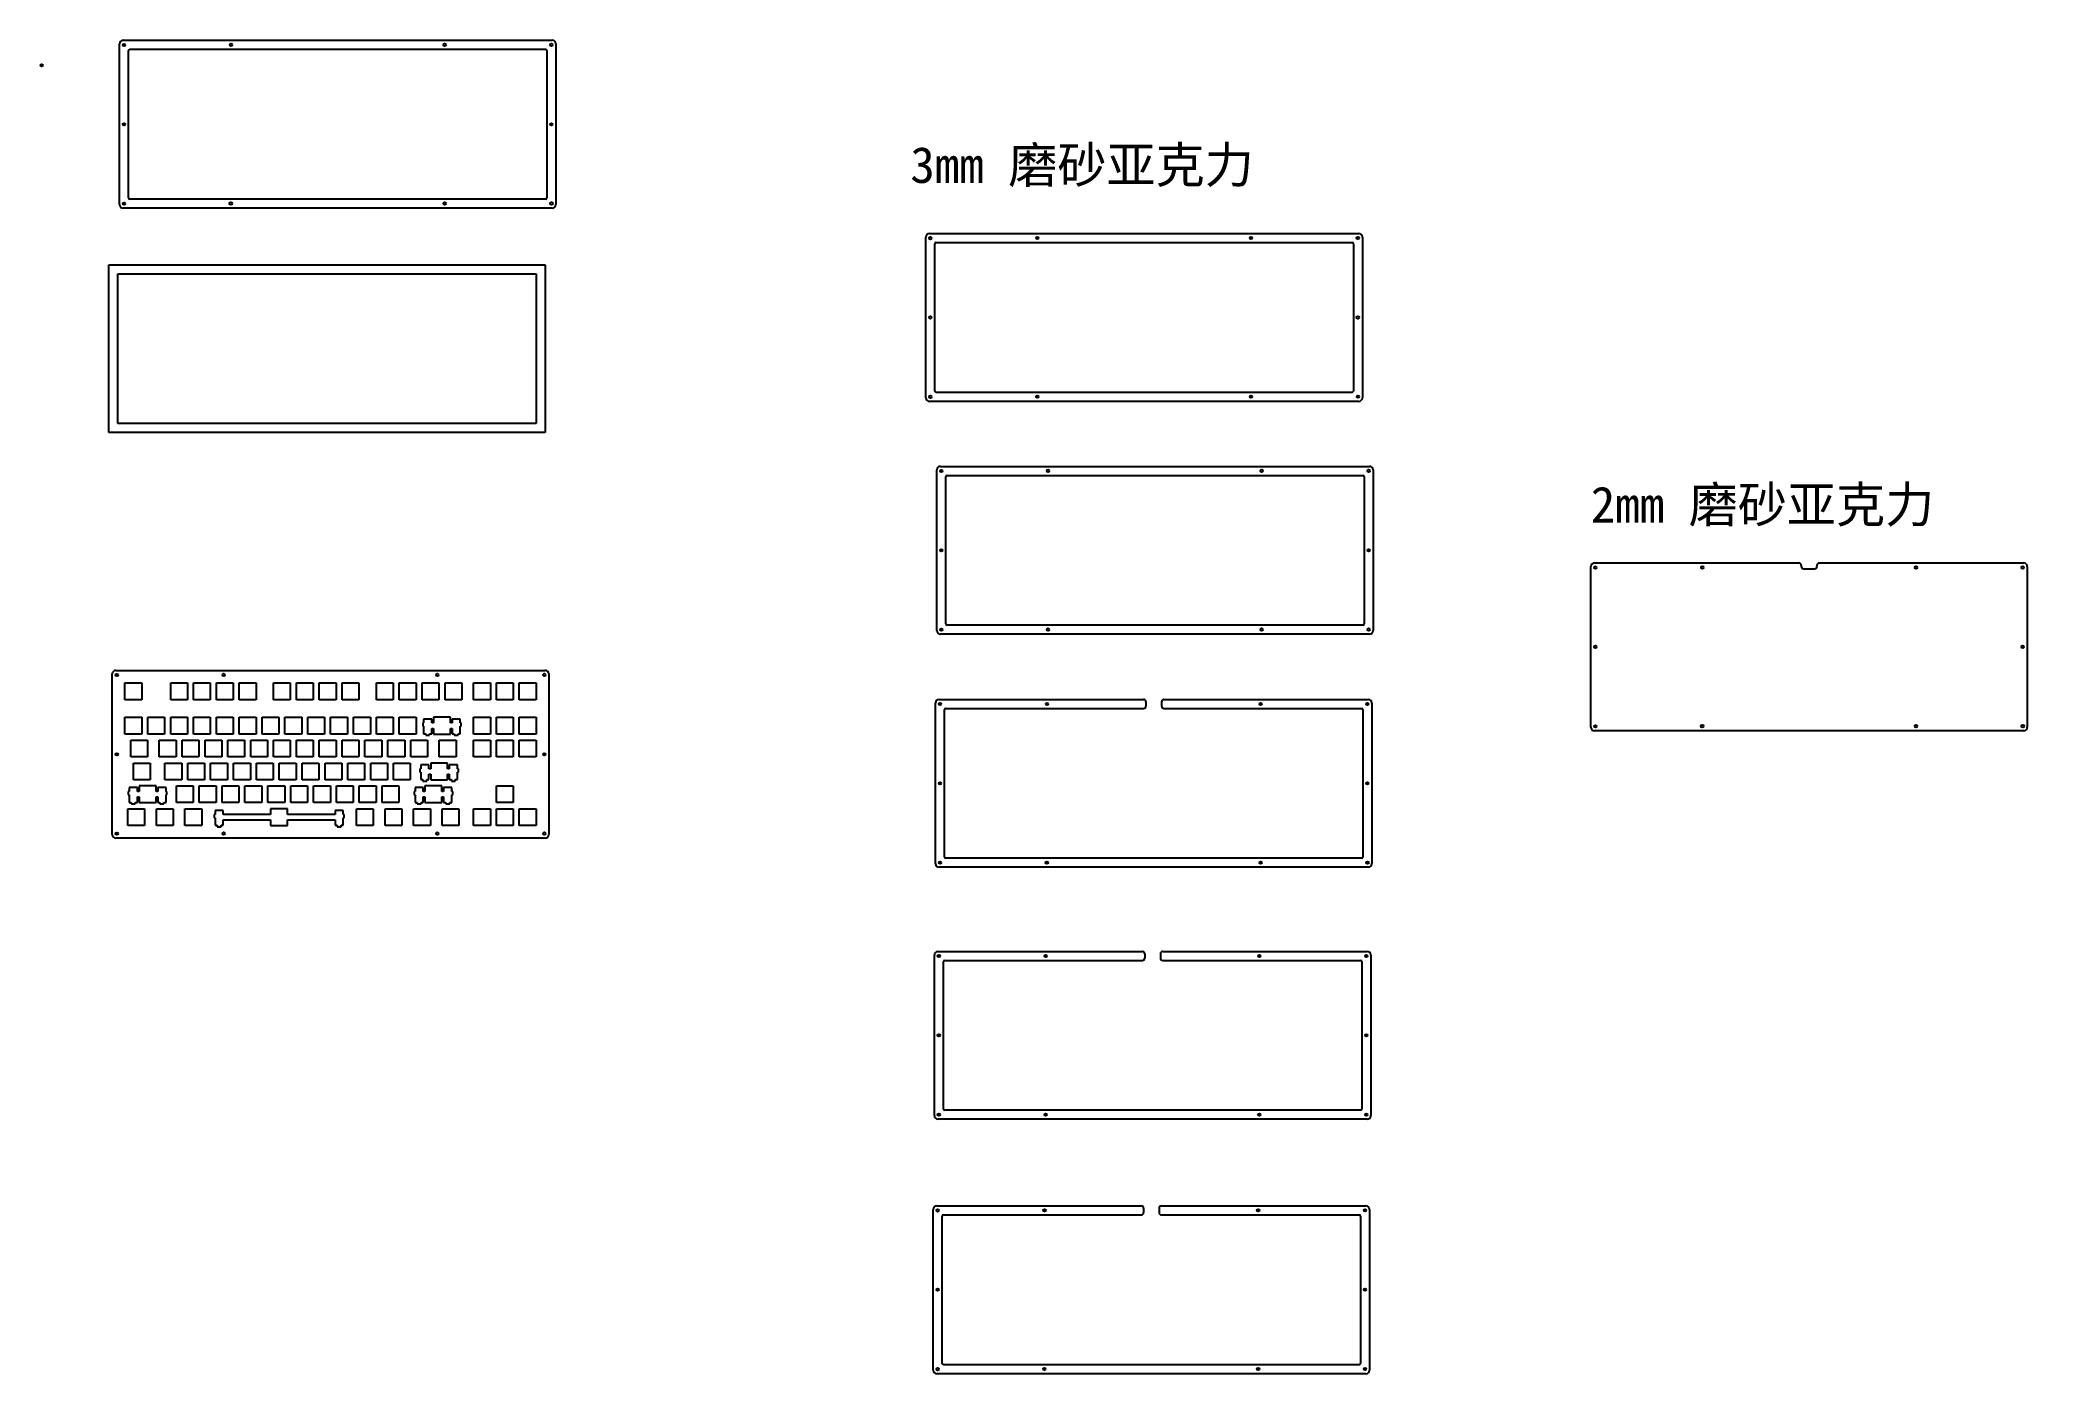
# Model space of a CAD drawing. Extents: x -8 to 2436, y -644 to 467.
# Drawn here: x 756 to 2436, y -644 to 467 of the extents above; entities that cross this region are included whole.
import ezdxf

# ---------------------------------------------------------------- set-up
doc = ezdxf.new("R2010")
doc.units = 0
doc.header["$MEASUREMENT"] = 0

msp = doc.modelspace()

# ---------------------------------------------------------------- texts
at = {"linetype": 'Continuous', "char_height": 30, "attachment_point": 1}
for s, width, heights, insert in [('3mm {\\fSimSun|b0|i0|c134|p2;磨砂亚克力}', 564.8641166, [0], (1481, 378)), ('2{\\fSimSun|b0|i0|c134|p2;mm 磨砂亚克力}', 383.5016567, [99.92179], (2048, 95))]:
    msp.add_mtext_dynamic_manual_height_columns(s, width=width, gutter_width=1, heights=heights, dxfattribs=dict(at, insert=insert))

# ---------------------------------------------------------------- blocks, each defined once
blk = doc.blocks.new('A$C8c7867fa')
at = {"linetype": 'Continuous'}
for centre in [(0, 0), (89, 0.1), (267.1, 0.1), (356.2, 0.1)]:
    blk.add_circle(centre, 1.02, dxfattribs=at)
blk = doc.blocks.new('A$C0d9212e7')
at = {"color": 0}
for p, q in [((-171.3, 59.4), (-157.3, 59.4)), ((-171.3, 45.4), (-171.3, 59.4)), ((-171.3, 59.4), (-157.3, 59.4)), ((-171.3, 45.4), (-171.3, 59.4)), ((-157.3, 59.4), (-157.3, 45.4)), ((-157.3, 59.4), (-157.3, 45.4)), ((-133.2, 59.4), (-119.2, 59.4)), ((-133.2, 45.4), (-133.2, 59.4)), ((-133.2, 59.4), (-119.2, 59.4)), ((-133.2, 45.4), (-133.2, 59.4)), ((-119.2, 59.4), (-119.2, 45.4)), ((-119.2, 59.4), (-119.2, 45.4)), ((-114.2, 59.4), (-100.2, 59.4)), ((-114.2, 45.4), (-114.2, 59.4)), ((-114.2, 59.4), (-100.2, 59.4)), ((-114.2, 45.4), (-114.2, 59.4)), ((-100.2, 59.4), (-100.2, 45.4)), ((-100.2, 59.4), (-100.2, 45.4)), ((-95.1, 59.4), (-81.1, 59.4)), ((-95.1, 45.4), (-95.1, 59.4)), ((-95.1, 59.4), (-81.1, 59.4)), ((-95.1, 45.4), (-95.1, 59.4)), ((-81.1, 59.4), (-81.1, 45.4)), ((-81.1, 59.4), (-81.1, 45.4)), ((-76.1, 59.4), (-62.1, 59.4)), ((-76.1, 45.4), (-76.1, 59.4)), ((-76.1, 59.4), (-62.1, 59.4)), ((-76.1, 45.4), (-76.1, 59.4)), ((-62.1, 59.4), (-62.1, 45.4)), ((-62.1, 59.4), (-62.1, 45.4)), ((-47.5, 59.4), (-33.5, 59.4)), ((-47.5, 45.4), (-47.5, 59.4)), ((-47.5, 59.4), (-33.5, 59.4)), ((-47.5, 45.4), (-47.5, 59.4)), ((-33.5, 59.4), (-33.5, 45.4)), ((-33.5, 59.4), (-33.5, 45.4)), ((-28.4, 59.4), (-14.4, 59.4)), ((-28.4, 45.4), (-28.4, 59.4)), ((-28.4, 59.4), (-14.4, 59.4)), ((-28.4, 45.4), (-28.4, 59.4)), ((-14.4, 59.4), (-14.4, 45.4)), ((-14.4, 59.4), (-14.4, 45.4)), ((-9.4, 59.4), (4.6, 59.4)), ((-9.4, 45.4), (-9.4, 59.4)), ((-9.4, 59.4), (4.6, 59.4)), ((-9.4, 45.4), (-9.4, 59.4)), ((4.6, 59.4), (4.6, 45.4)), ((4.6, 59.4), (4.6, 45.4)), ((9.7, 59.4), (23.7, 59.4)), ((9.7, 45.4), (9.7, 59.4)), ((9.7, 59.4), (23.7, 59.4)), ((9.7, 45.4), (9.7, 59.4)), ((23.7, 59.4), (23.7, 45.4)), ((23.7, 59.4), (23.7, 45.4)), ((38.2, 59.4), (52.2, 59.4)), ((38.2, 45.4), (38.2, 59.4)), ((38.2, 59.4), (52.2, 59.4)), ((38.2, 45.4), (38.2, 59.4)), ((52.2, 59.4), (52.2, 45.4)), ((52.2, 59.4), (52.2, 45.4)), ((57.3, 59.4), (71.3, 59.4)), ((57.3, 45.4), (57.3, 59.4)), ((57.3, 59.4), (71.3, 59.4)), ((57.3, 45.4), (57.3, 59.4)), ((71.3, 59.4), (71.3, 45.4)), ((71.3, 59.4), (71.3, 45.4)), ((76.3, 59.4), (90.3, 59.4)), ((76.3, 45.4), (76.3, 59.4)), ((76.3, 59.4), (90.3, 59.4)), ((76.3, 45.4), (76.3, 59.4)), ((90.3, 59.4), (90.3, 45.4)), ((90.3, 59.4), (90.3, 45.4)), ((95.4, 59.4), (109.4, 59.4)), ((95.4, 45.4), (95.4, 59.4)), ((95.4, 59.4), (109.4, 59.4)), ((95.4, 45.4), (95.4, 59.4)), ((109.4, 59.4), (109.4, 45.4)), ((109.4, 59.4), (109.4, 45.4)), ((119.2, 59.4), (133.2, 59.4)), ((119.2, 45.4), (119.2, 59.4)), ((119.2, 59.4), (133.2, 59.4)), ((119.2, 45.4), (119.2, 59.4)), ((133.2, 59.4), (133.2, 45.4)), ((133.2, 59.4), (133.2, 45.4)), ((138.3, 59.4), (152.3, 59.4)), ((138.3, 45.4), (138.3, 59.4)), ((138.3, 59.4), (152.3, 59.4)), ((138.3, 45.4), (138.3, 59.4)), ((152.3, 59.4), (152.3, 45.4)), ((152.3, 59.4), (152.3, 45.4)), ((157.3, 59.4), (171.3, 59.4)), ((157.3, 45.4), (157.3, 59.4)), ((157.3, 59.4), (171.3, 59.4)), ((157.3, 45.4), (157.3, 59.4)), ((171.3, 59.4), (171.3, 45.4)), ((171.3, 59.4), (171.3, 45.4)), ((-157.3, 45.4), (-171.3, 45.4)), ((-157.3, 45.4), (-171.3, 45.4)), ((-119.2, 45.4), (-133.2, 45.4)), ((-119.2, 45.4), (-133.2, 45.4)), ((-100.2, 45.4), (-114.2, 45.4)), ((-100.2, 45.4), (-114.2, 45.4)), ((-81.1, 45.4), (-95.1, 45.4)), ((-81.1, 45.4), (-95.1, 45.4)), ((-62.1, 45.4), (-76.1, 45.4)), ((-62.1, 45.4), (-76.1, 45.4)), ((-33.5, 45.4), (-47.5, 45.4)), ((-33.5, 45.4), (-47.5, 45.4)), ((-14.4, 45.4), (-28.4, 45.4)), ((-14.4, 45.4), (-28.4, 45.4)), ((4.6, 45.4), (-9.4, 45.4)), ((4.6, 45.4), (-9.4, 45.4)), ((23.7, 45.4), (9.7, 45.4)), ((23.7, 45.4), (9.7, 45.4)), ((52.2, 45.4), (38.2, 45.4)), ((52.2, 45.4), (38.2, 45.4)), ((71.3, 45.4), (57.3, 45.4)), ((71.3, 45.4), (57.3, 45.4)), ((90.3, 45.4), (76.3, 45.4)), ((90.3, 45.4), (76.3, 45.4)), ((109.4, 45.4), (95.4, 45.4)), ((109.4, 45.4), (95.4, 45.4)), ((133.2, 45.4), (119.2, 45.4)), ((133.2, 45.4), (119.2, 45.4)), ((152.3, 45.4), (138.3, 45.4)), ((152.3, 45.4), (138.3, 45.4)), ((171.3, 45.4), (157.3, 45.4)), ((171.3, 45.4), (157.3, 45.4)), ((-171.3, 30.8), (-157.3, 30.8)), ((-171.3, 16.8), (-171.3, 30.8)), ((-171.3, 30.8), (-157.3, 30.8)), ((-171.3, 16.8), (-171.3, 30.8)), ((-157.3, 16.8), (-171.3, 16.8)), ((-157.3, 16.8), (-171.3, 16.8)), ((-157.3, 30.8), (-157.3, 16.8)), ((-157.3, 30.8), (-157.3, 16.8)), ((-152.3, 30.8), (-138.3, 30.8)), ((-152.3, 16.8), (-152.3, 30.8)), ((-152.3, 30.8), (-138.3, 30.8)), ((-152.3, 16.8), (-152.3, 30.8)), ((-138.3, 16.8), (-152.3, 16.8)), ((-138.3, 16.8), (-152.3, 16.8)), ((-138.3, 30.8), (-138.3, 16.8)), ((-138.3, 30.8), (-138.3, 16.8)), ((-133.2, 30.8), (-119.2, 30.8)), ((-133.2, 16.8), (-133.2, 30.8)), ((-133.2, 30.8), (-119.2, 30.8)), ((-133.2, 16.8), (-133.2, 30.8)), ((-119.2, 16.8), (-133.2, 16.8)), ((-119.2, 16.8), (-133.2, 16.8)), ((-119.2, 30.8), (-119.2, 16.8)), ((-119.2, 30.8), (-119.2, 16.8)), ((-114.2, 30.8), (-100.2, 30.8)), ((-114.2, 16.8), (-114.2, 30.8)), ((-114.2, 30.8), (-100.2, 30.8)), ((-114.2, 16.8), (-114.2, 30.8)), ((-100.2, 16.8), (-114.2, 16.8)), ((-100.2, 16.8), (-114.2, 16.8)), ((-100.2, 30.8), (-100.2, 16.8)), ((-100.2, 30.8), (-100.2, 16.8)), ((-95.1, 30.8), (-81.1, 30.8)), ((-95.1, 16.8), (-95.1, 30.8)), ((-95.1, 30.8), (-81.1, 30.8)), ((-95.1, 16.8), (-95.1, 30.8)), ((-81.1, 16.8), (-95.1, 16.8)), ((-81.1, 16.8), (-95.1, 16.8)), ((-81.1, 30.8), (-81.1, 16.8)), ((-81.1, 30.8), (-81.1, 16.8)), ((-76.1, 30.8), (-62.1, 30.8)), ((-76.1, 16.8), (-76.1, 30.8)), ((-76.1, 30.8), (-62.1, 30.8)), ((-76.1, 16.8), (-76.1, 30.8)), ((-62.1, 16.8), (-76.1, 16.8)), ((-62.1, 16.8), (-76.1, 16.8)), ((-62.1, 30.8), (-62.1, 16.8)), ((-62.1, 30.8), (-62.1, 16.8)), ((-57, 30.8), (-43, 30.8)), ((-57, 16.8), (-57, 30.8)), ((-57, 30.8), (-43, 30.8)), ((-57, 16.8), (-57, 30.8)), ((-43, 16.8), (-57, 16.8)), ((-43, 16.8), (-57, 16.8)), ((-43, 30.8), (-43, 16.8)), ((-43, 30.8), (-43, 16.8)), ((-38, 30.8), (-24, 30.8)), ((-38, 16.8), (-38, 30.8)), ((-38, 30.8), (-24, 30.8)), ((-38, 16.8), (-38, 30.8)), ((-24, 16.8), (-38, 16.8)), ((-24, 16.8), (-38, 16.8)), ((-24, 30.8), (-24, 16.8)), ((-24, 30.8), (-24, 16.8)), ((-18.9, 30.8), (-4.9, 30.8)), ((-18.9, 16.8), (-18.9, 30.8)), ((-18.9, 30.8), (-4.9, 30.8)), ((-18.9, 16.8), (-18.9, 30.8)), ((-4.9, 16.8), (-18.9, 16.8)), ((-4.9, 16.8), (-18.9, 16.8)), ((-4.9, 30.8), (-4.9, 16.8)), ((-4.9, 30.8), (-4.9, 16.8)), ((0.1, 30.8), (14.1, 30.8)), ((0.1, 16.8), (0.1, 30.8)), ((0.1, 30.8), (14.1, 30.8)), ((0.1, 16.8), (0.1, 30.8)), ((14.1, 16.8), (0.1, 16.8)), ((14.1, 16.8), (0.1, 16.8)), ((14.1, 30.8), (14.1, 16.8)), ((14.1, 30.8), (14.1, 16.8)), ((19.2, 30.8), (33.2, 30.8)), ((19.2, 16.8), (19.2, 30.8)), ((19.2, 30.8), (33.2, 30.8)), ((19.2, 16.8), (19.2, 30.8)), ((33.2, 16.8), (19.2, 16.8)), ((33.2, 16.8), (19.2, 16.8)), ((33.2, 30.8), (33.2, 16.8)), ((33.2, 30.8), (33.2, 16.8)), ((38.2, 30.8), (52.2, 30.8)), ((38.2, 16.8), (38.2, 30.8)), ((38.2, 30.8), (52.2, 30.8)), ((38.2, 16.8), (38.2, 30.8)), ((52.2, 16.8), (38.2, 16.8)), ((52.2, 16.8), (38.2, 16.8)), ((52.2, 30.8), (52.2, 16.8)), ((52.2, 30.8), (52.2, 16.8)), ((57.3, 30.8), (71.3, 30.8)), ((57.3, 16.8), (57.3, 30.8)), ((57.3, 30.8), (71.3, 30.8)), ((57.3, 16.8), (57.3, 30.8)), ((71.3, 16.8), (57.3, 16.8)), ((71.3, 16.8), (57.3, 16.8)), ((71.3, 30.8), (71.3, 16.8)), ((71.3, 30.8), (71.3, 16.8)), ((77.6, 26.1), (76.8, 26.1)), ((76.8, 26.1), (76.8, 23.3)), ((77.6, 26.1), (76.8, 26.1)), ((76.8, 26.1), (76.8, 23.3)), ((76.8, 23.3), (77.6, 23.3)), ((76.8, 23.3), (77.6, 23.3)), ((84.3, 29.3), (77.6, 29.3)), ((77.6, 29.3), (77.6, 26.1)), ((84.3, 29.3), (77.6, 29.3)), ((77.6, 29.3), (77.6, 26.1)), ((77.6, 23.3), (77.6, 17)), ((77.6, 23.3), (77.6, 17)), ((77.6, 17), (79.3, 17)), ((77.6, 17), (79.3, 17)), ((79.3, 17), (79.3, 15.8)), ((79.3, 17), (79.3, 15.8)), ((82.6, 15.8), (82.6, 17)), ((82.6, 17), (84.3, 17)), ((82.6, 15.8), (82.6, 17)), ((82.6, 17), (84.3, 17)), ((84.3, 26.1), (84.3, 29.3)), ((84.3, 26.1), (84.3, 29.3)), ((85.9, 26.1), (84.3, 26.1)), ((85.9, 26.1), (84.3, 26.1)), ((84.3, 17), (84.3, 21.5)), ((84.3, 21.5), (85.9, 21.5)), ((84.3, 17), (84.3, 21.5)), ((84.3, 21.5), (85.9, 21.5)), ((85.9, 30.8), (85.9, 26.1)), ((99.9, 30.8), (85.9, 30.8)), ((85.9, 30.8), (85.9, 26.1)), ((99.9, 30.8), (85.9, 30.8)), ((85.9, 21.5), (85.9, 16.8)), ((85.9, 21.5), (85.9, 16.8)), ((85.9, 16.8), (99.9, 16.8)), ((85.9, 16.8), (99.9, 16.8)), ((99.9, 26.1), (99.9, 30.8)), ((99.9, 26.1), (99.9, 30.8)), ((101.4, 26.1), (99.9, 26.1)), ((101.4, 26.1), (99.9, 26.1)), ((99.9, 16.8), (99.9, 21.5)), ((99.9, 21.5), (101.4, 21.5)), ((99.9, 16.8), (99.9, 21.5)), ((99.9, 21.5), (101.4, 21.5)), ((108.1, 29.3), (101.4, 29.3)), ((101.4, 29.3), (101.4, 26.1)), ((108.1, 29.3), (101.4, 29.3)), ((101.4, 29.3), (101.4, 26.1)), ((101.4, 21.5), (101.4, 17)), ((101.4, 21.5), (101.4, 17)), ((101.4, 17), (103.1, 17)), ((101.4, 17), (103.1, 17)), ((103.1, 17), (103.1, 15.8)), ((103.1, 17), (103.1, 15.8)), ((106.4, 15.8), (106.4, 17)), ((106.4, 17), (108.1, 17)), ((106.4, 15.8), (106.4, 17)), ((106.4, 17), (108.1, 17)), ((108.1, 26.1), (108.1, 29.3)), ((108.1, 26.1), (108.1, 29.3)), ((109, 26.1), (108.1, 26.1)), ((109, 26.1), (108.1, 26.1)), ((108.1, 17), (108.1, 23.3)), ((108.1, 23.3), (109, 23.3)), ((108.1, 17), (108.1, 23.3)), ((108.1, 23.3), (109, 23.3)), ((109, 23.3), (109, 26.1)), ((109, 23.3), (109, 26.1)), ((119.2, 30.8), (133.2, 30.8)), ((119.2, 16.8), (119.2, 30.8)), ((119.2, 30.8), (133.2, 30.8)), ((119.2, 16.8), (119.2, 30.8)), ((133.2, 16.8), (119.2, 16.8)), ((133.2, 16.8), (119.2, 16.8)), ((133.2, 30.8), (133.2, 16.8)), ((133.2, 30.8), (133.2, 16.8)), ((138.3, 30.8), (152.3, 30.8)), ((138.3, 16.8), (138.3, 30.8)), ((138.3, 30.8), (152.3, 30.8)), ((138.3, 16.8), (138.3, 30.8)), ((152.3, 16.8), (138.3, 16.8)), ((152.3, 16.8), (138.3, 16.8)), ((152.3, 30.8), (152.3, 16.8)), ((152.3, 30.8), (152.3, 16.8)), ((157.3, 30.8), (171.3, 30.8)), ((157.3, 16.8), (157.3, 30.8)), ((157.3, 30.8), (171.3, 30.8)), ((157.3, 16.8), (157.3, 30.8)), ((171.3, 16.8), (157.3, 16.8)), ((171.3, 16.8), (157.3, 16.8)), ((171.3, 30.8), (171.3, 16.8)), ((171.3, 30.8), (171.3, 16.8)), ((-166.5, 11.8), (-152.5, 11.8)), ((-166.5, -2.2), (-166.5, 11.8)), ((-166.5, 11.8), (-152.5, 11.8)), ((-166.5, -2.2), (-166.5, 11.8)), ((-152.5, 11.8), (-152.5, -2.2)), ((-152.5, 11.8), (-152.5, -2.2)), ((-142.7, 11.8), (-128.7, 11.8)), ((-142.7, -2.2), (-142.7, 11.8)), ((-142.7, 11.8), (-128.7, 11.8)), ((-142.7, -2.2), (-142.7, 11.8)), ((-128.7, 11.8), (-128.7, -2.2)), ((-128.7, 11.8), (-128.7, -2.2)), ((-123.7, 11.8), (-109.7, 11.8)), ((-123.7, -2.2), (-123.7, 11.8)), ((-123.7, 11.8), (-109.7, 11.8)), ((-123.7, -2.2), (-123.7, 11.8)), ((-109.7, 11.8), (-109.7, -2.2)), ((-109.7, 11.8), (-109.7, -2.2)), ((-104.6, 11.8), (-90.6, 11.8)), ((-104.6, -2.2), (-104.6, 11.8)), ((-104.6, 11.8), (-90.6, 11.8)), ((-104.6, -2.2), (-104.6, 11.8)), ((-90.6, 11.8), (-90.6, -2.2)), ((-90.6, 11.8), (-90.6, -2.2)), ((-85.6, 11.8), (-71.6, 11.8)), ((-85.6, -2.2), (-85.6, 11.8)), ((-85.6, 11.8), (-71.6, 11.8)), ((-85.6, -2.2), (-85.6, 11.8)), ((-71.6, 11.8), (-71.6, -2.2)), ((-71.6, 11.8), (-71.6, -2.2)), ((-66.5, 11.8), (-52.5, 11.8)), ((-66.5, -2.2), (-66.5, 11.8)), ((-66.5, 11.8), (-52.5, 11.8)), ((-66.5, -2.2), (-66.5, 11.8)), ((-52.5, 11.8), (-52.5, -2.2)), ((-52.5, 11.8), (-52.5, -2.2)), ((-47.5, 11.8), (-33.5, 11.8)), ((-47.5, -2.2), (-47.5, 11.8)), ((-47.5, 11.8), (-33.5, 11.8)), ((-47.5, -2.2), (-47.5, 11.8)), ((-33.5, 11.8), (-33.5, -2.2)), ((-33.5, 11.8), (-33.5, -2.2)), ((-28.4, 11.8), (-14.4, 11.8)), ((-28.4, -2.2), (-28.4, 11.8)), ((-28.4, 11.8), (-14.4, 11.8)), ((-28.4, -2.2), (-28.4, 11.8)), ((-14.4, 11.8), (-14.4, -2.2)), ((-14.4, 11.8), (-14.4, -2.2)), ((-9.4, 11.8), (4.6, 11.8)), ((-9.4, -2.2), (-9.4, 11.8)), ((-9.4, 11.8), (4.6, 11.8)), ((-9.4, -2.2), (-9.4, 11.8)), ((4.6, 11.8), (4.6, -2.2)), ((4.6, 11.8), (4.6, -2.2)), ((9.7, 11.8), (23.7, 11.8)), ((9.7, -2.2), (9.7, 11.8)), ((9.7, 11.8), (23.7, 11.8)), ((9.7, -2.2), (9.7, 11.8)), ((23.7, 11.8), (23.7, -2.2)), ((23.7, 11.8), (23.7, -2.2)), ((28.7, 11.8), (42.7, 11.8)), ((28.7, -2.2), (28.7, 11.8)), ((28.7, 11.8), (42.7, 11.8)), ((28.7, -2.2), (28.7, 11.8)), ((42.7, 11.8), (42.7, -2.2)), ((42.7, 11.8), (42.7, -2.2)), ((47.8, 11.8), (61.8, 11.8)), ((47.8, -2.2), (47.8, 11.8)), ((47.8, 11.8), (61.8, 11.8)), ((47.8, -2.2), (47.8, 11.8)), ((61.8, 11.8), (61.8, -2.2)), ((61.8, 11.8), (61.8, -2.2)), ((66.8, 11.8), (80.8, 11.8)), ((66.8, -2.2), (66.8, 11.8)), ((66.8, 11.8), (80.8, 11.8)), ((66.8, -2.2), (66.8, 11.8)), ((79.3, 15.8), (82.6, 15.8)), ((79.3, 15.8), (82.6, 15.8)), ((80.8, 11.8), (80.8, -2.2)), ((80.8, 11.8), (80.8, -2.2)), ((90.6, 11.8), (104.6, 11.8)), ((90.6, -2.2), (90.6, 11.8)), ((90.6, 11.8), (104.6, 11.8)), ((90.6, -2.2), (90.6, 11.8)), ((103.1, 15.8), (106.4, 15.8)), ((103.1, 15.8), (106.4, 15.8)), ((104.6, 11.8), (104.6, -2.2)), ((104.6, 11.8), (104.6, -2.2)), ((119.2, 11.8), (133.2, 11.8)), ((119.2, -2.2), (119.2, 11.8)), ((119.2, 11.8), (133.2, 11.8)), ((119.2, -2.2), (119.2, 11.8)), ((133.2, 11.8), (133.2, -2.2)), ((133.2, 11.8), (133.2, -2.2)), ((138.3, 11.8), (152.3, 11.8)), ((138.3, -2.2), (138.3, 11.8)), ((138.3, 11.8), (152.3, 11.8)), ((138.3, -2.2), (138.3, 11.8)), ((152.3, 11.8), (152.3, -2.2)), ((152.3, 11.8), (152.3, -2.2)), ((157.3, 11.8), (171.3, 11.8)), ((157.3, -2.2), (157.3, 11.8)), ((157.3, 11.8), (171.3, 11.8)), ((157.3, -2.2), (157.3, 11.8)), ((171.3, 11.8), (171.3, -2.2)), ((171.3, 11.8), (171.3, -2.2)), ((-152.5, -2.2), (-166.5, -2.2)), ((-152.5, -2.2), (-166.5, -2.2)), ((-164.2, -7.3), (-150.2, -7.3)), ((-164.2, -21.3), (-164.2, -7.3)), ((-164.2, -7.3), (-150.2, -7.3)), ((-164.2, -21.3), (-164.2, -7.3)), ((-150.2, -7.3), (-150.2, -21.3)), ((-150.2, -7.3), (-150.2, -21.3)), ((-128.7, -2.2), (-142.7, -2.2)), ((-128.7, -2.2), (-142.7, -2.2)), ((-138, -7.3), (-124, -7.3)), ((-138, -21.3), (-138, -7.3)), ((-138, -7.3), (-124, -7.3)), ((-138, -21.3), (-138, -7.3)), ((-124, -7.3), (-124, -21.3)), ((-124, -7.3), (-124, -21.3)), ((-109.7, -2.2), (-123.7, -2.2)), ((-109.7, -2.2), (-123.7, -2.2)), ((-118.9, -7.3), (-104.9, -7.3)), ((-118.9, -21.3), (-118.9, -7.3)), ((-118.9, -7.3), (-104.9, -7.3)), ((-118.9, -21.3), (-118.9, -7.3)), ((-104.9, -7.3), (-104.9, -21.3)), ((-104.9, -7.3), (-104.9, -21.3)), ((-90.6, -2.2), (-104.6, -2.2)), ((-90.6, -2.2), (-104.6, -2.2)), ((-99.9, -7.3), (-85.9, -7.3)), ((-99.9, -21.3), (-99.9, -7.3)), ((-99.9, -7.3), (-85.9, -7.3)), ((-99.9, -21.3), (-99.9, -7.3)), ((-85.9, -7.3), (-85.9, -21.3)), ((-85.9, -7.3), (-85.9, -21.3)), ((-71.6, -2.2), (-85.6, -2.2)), ((-71.6, -2.2), (-85.6, -2.2)), ((-80.8, -7.3), (-66.8, -7.3)), ((-80.8, -21.3), (-80.8, -7.3)), ((-80.8, -7.3), (-66.8, -7.3)), ((-80.8, -21.3), (-80.8, -7.3)), ((-66.8, -7.3), (-66.8, -21.3)), ((-66.8, -7.3), (-66.8, -21.3)), ((-52.5, -2.2), (-66.5, -2.2)), ((-52.5, -2.2), (-66.5, -2.2)), ((-61.8, -7.3), (-47.8, -7.3)), ((-61.8, -21.3), (-61.8, -7.3)), ((-61.8, -7.3), (-47.8, -7.3)), ((-61.8, -21.3), (-61.8, -7.3)), ((-47.8, -7.3), (-47.8, -21.3)), ((-47.8, -7.3), (-47.8, -21.3)), ((-33.5, -2.2), (-47.5, -2.2)), ((-33.5, -2.2), (-47.5, -2.2)), ((-42.7, -7.3), (-28.7, -7.3)), ((-42.7, -21.3), (-42.7, -7.3)), ((-42.7, -7.3), (-28.7, -7.3)), ((-42.7, -21.3), (-42.7, -7.3)), ((-28.7, -7.3), (-28.7, -21.3)), ((-28.7, -7.3), (-28.7, -21.3)), ((-14.4, -2.2), (-28.4, -2.2)), ((-14.4, -2.2), (-28.4, -2.2)), ((-23.7, -7.3), (-9.7, -7.3)), ((-23.7, -21.3), (-23.7, -7.3)), ((-23.7, -7.3), (-9.7, -7.3)), ((-23.7, -21.3), (-23.7, -7.3)), ((-9.7, -7.3), (-9.7, -21.3)), ((-9.7, -7.3), (-9.7, -21.3)), ((4.6, -2.2), (-9.4, -2.2)), ((4.6, -2.2), (-9.4, -2.2)), ((-4.6, -7.3), (9.4, -7.3)), ((-4.6, -21.3), (-4.6, -7.3)), ((-4.6, -7.3), (9.4, -7.3)), ((-4.6, -21.3), (-4.6, -7.3)), ((9.4, -7.3), (9.4, -21.3)), ((9.4, -7.3), (9.4, -21.3)), ((23.7, -2.2), (9.7, -2.2)), ((23.7, -2.2), (9.7, -2.2)), ((14.4, -7.3), (28.4, -7.3)), ((14.4, -21.3), (14.4, -7.3)), ((14.4, -7.3), (28.4, -7.3)), ((14.4, -21.3), (14.4, -7.3)), ((28.4, -7.3), (28.4, -21.3)), ((28.4, -7.3), (28.4, -21.3)), ((42.7, -2.2), (28.7, -2.2)), ((42.7, -2.2), (28.7, -2.2)), ((33.5, -7.3), (47.5, -7.3)), ((33.5, -21.3), (33.5, -7.3)), ((33.5, -7.3), (47.5, -7.3)), ((33.5, -21.3), (33.5, -7.3)), ((47.5, -7.3), (47.5, -21.3)), ((47.5, -7.3), (47.5, -21.3)), ((61.8, -2.2), (47.8, -2.2)), ((61.8, -2.2), (47.8, -2.2)), ((52.5, -7.3), (66.5, -7.3)), ((52.5, -21.3), (52.5, -7.3)), ((52.5, -7.3), (66.5, -7.3)), ((52.5, -21.3), (52.5, -7.3)), ((66.5, -7.3), (66.5, -21.3)), ((66.5, -7.3), (66.5, -21.3)), ((80.8, -2.2), (66.8, -2.2)), ((80.8, -2.2), (66.8, -2.2)), ((75.2, -12), (74.4, -12)), ((74.4, -12), (74.4, -14.8)), ((75.2, -12), (74.4, -12)), ((74.4, -12), (74.4, -14.8)), ((74.4, -14.8), (75.2, -14.8)), ((74.4, -14.8), (75.2, -14.8)), ((82, -8.8), (75.2, -8.8)), ((75.2, -8.8), (75.2, -12)), ((82, -8.8), (75.2, -8.8)), ((75.2, -8.8), (75.2, -12)), ((75.2, -14.8), (75.2, -21.1)), ((75.2, -14.8), (75.2, -21.1)), ((82, -12), (82, -8.8)), ((82, -12), (82, -8.8)), ((83.5, -12), (82, -12)), ((83.5, -12), (82, -12)), ((82, -21.1), (82, -16.6)), ((82, -16.6), (83.5, -16.6)), ((82, -21.1), (82, -16.6)), ((82, -16.6), (83.5, -16.6)), ((83.5, -7.3), (83.5, -12)), ((97.5, -7.3), (83.5, -7.3)), ((83.5, -7.3), (83.5, -12)), ((97.5, -7.3), (83.5, -7.3)), ((83.5, -16.6), (83.5, -21.3)), ((83.5, -16.6), (83.5, -21.3)), ((104.6, -2.2), (90.6, -2.2)), ((104.6, -2.2), (90.6, -2.2)), ((97.5, -12), (97.5, -7.3)), ((97.5, -12), (97.5, -7.3)), ((99, -12), (97.5, -12)), ((99, -12), (97.5, -12)), ((97.5, -21.3), (97.5, -16.6)), ((97.5, -16.6), (99, -16.6)), ((97.5, -21.3), (97.5, -16.6)), ((97.5, -16.6), (99, -16.6)), ((105.8, -8.8), (99, -8.8)), ((99, -8.8), (99, -12)), ((105.8, -8.8), (99, -8.8)), ((99, -8.8), (99, -12)), ((99, -16.6), (99, -21.1)), ((99, -16.6), (99, -21.1)), ((105.8, -12), (105.8, -8.8)), ((105.8, -12), (105.8, -8.8)), ((106.6, -12), (105.8, -12)), ((106.6, -12), (105.8, -12)), ((105.8, -21.1), (105.8, -14.8)), ((105.8, -14.8), (106.6, -14.8)), ((105.8, -21.1), (105.8, -14.8)), ((105.8, -14.8), (106.6, -14.8)), ((106.6, -14.8), (106.6, -12)), ((106.6, -14.8), (106.6, -12)), ((133.2, -2.2), (119.2, -2.2)), ((133.2, -2.2), (119.2, -2.2)), ((152.3, -2.2), (138.3, -2.2)), ((152.3, -2.2), (138.3, -2.2)), ((171.3, -2.2), (157.3, -2.2)), ((171.3, -2.2), (157.3, -2.2)), ((-167.7, -31), (-168.5, -31)), ((-168.5, -31), (-168.5, -33.8)), ((-167.7, -31), (-168.5, -31)), ((-168.5, -31), (-168.5, -33.8)), ((-160.9, -27.8), (-167.7, -27.8)), ((-167.7, -27.8), (-167.7, -31)), ((-160.9, -27.8), (-167.7, -27.8)), ((-167.7, -27.8), (-167.7, -31)), ((-150.2, -21.3), (-164.2, -21.3)), ((-150.2, -21.3), (-164.2, -21.3)), ((-160.9, -31), (-160.9, -27.8)), ((-160.9, -31), (-160.9, -27.8)), ((-159.4, -31), (-160.9, -31)), ((-159.4, -31), (-160.9, -31)), ((-159.4, -26.3), (-159.4, -31)), ((-145.4, -26.3), (-159.4, -26.3)), ((-159.4, -26.3), (-159.4, -31)), ((-145.4, -26.3), (-159.4, -26.3)), ((-145.4, -31), (-145.4, -26.3)), ((-145.4, -31), (-145.4, -26.3)), ((-143.9, -31), (-145.4, -31)), ((-143.9, -31), (-145.4, -31)), ((-137.1, -27.8), (-143.9, -27.8)), ((-143.9, -27.8), (-143.9, -31)), ((-137.1, -27.8), (-143.9, -27.8)), ((-143.9, -27.8), (-143.9, -31)), ((-124, -21.3), (-138, -21.3)), ((-124, -21.3), (-138, -21.3)), ((-137.1, -31), (-137.1, -27.8)), ((-137.1, -31), (-137.1, -27.8)), ((-136.3, -31), (-137.1, -31)), ((-136.3, -31), (-137.1, -31)), ((-136.3, -33.8), (-136.3, -31)), ((-136.3, -33.8), (-136.3, -31)), ((-128.4, -26.3), (-114.4, -26.3)), ((-128.4, -40.3), (-128.4, -26.3)), ((-128.4, -26.3), (-114.4, -26.3)), ((-128.4, -40.3), (-128.4, -26.3)), ((-104.9, -21.3), (-118.9, -21.3)), ((-104.9, -21.3), (-118.9, -21.3)), ((-114.4, -26.3), (-114.4, -40.3)), ((-114.4, -26.3), (-114.4, -40.3)), ((-109.4, -26.3), (-95.4, -26.3)), ((-109.4, -40.3), (-109.4, -26.3)), ((-109.4, -26.3), (-95.4, -26.3)), ((-109.4, -40.3), (-109.4, -26.3)), ((-85.9, -21.3), (-99.9, -21.3)), ((-85.9, -21.3), (-99.9, -21.3)), ((-95.4, -26.3), (-95.4, -40.3)), ((-95.4, -26.3), (-95.4, -40.3)), ((-90.3, -26.3), (-76.3, -26.3)), ((-90.3, -40.3), (-90.3, -26.3)), ((-90.3, -26.3), (-76.3, -26.3)), ((-90.3, -40.3), (-90.3, -26.3)), ((-66.8, -21.3), (-80.8, -21.3)), ((-66.8, -21.3), (-80.8, -21.3)), ((-76.3, -26.3), (-76.3, -40.3)), ((-76.3, -26.3), (-76.3, -40.3)), ((-71.3, -26.3), (-57.3, -26.3)), ((-71.3, -40.3), (-71.3, -26.3)), ((-71.3, -26.3), (-57.3, -26.3)), ((-71.3, -40.3), (-71.3, -26.3)), ((-47.8, -21.3), (-61.8, -21.3)), ((-47.8, -21.3), (-61.8, -21.3)), ((-57.3, -26.3), (-57.3, -40.3)), ((-57.3, -26.3), (-57.3, -40.3)), ((-52.2, -26.3), (-38.2, -26.3)), ((-52.2, -40.3), (-52.2, -26.3)), ((-52.2, -26.3), (-38.2, -26.3)), ((-52.2, -40.3), (-52.2, -26.3)), ((-28.7, -21.3), (-42.7, -21.3)), ((-28.7, -21.3), (-42.7, -21.3)), ((-38.2, -26.3), (-38.2, -40.3)), ((-38.2, -26.3), (-38.2, -40.3)), ((-33.2, -26.3), (-19.2, -26.3)), ((-33.2, -40.3), (-33.2, -26.3)), ((-33.2, -26.3), (-19.2, -26.3)), ((-33.2, -40.3), (-33.2, -26.3)), ((-9.7, -21.3), (-23.7, -21.3)), ((-9.7, -21.3), (-23.7, -21.3)), ((-19.2, -26.3), (-19.2, -40.3)), ((-19.2, -26.3), (-19.2, -40.3)), ((-14.1, -26.3), (-0.1, -26.3)), ((-14.1, -40.3), (-14.1, -26.3)), ((-14.1, -26.3), (-0.1, -26.3)), ((-14.1, -40.3), (-14.1, -26.3)), ((9.4, -21.3), (-4.6, -21.3)), ((9.4, -21.3), (-4.6, -21.3)), ((-0.1, -26.3), (-0.1, -40.3)), ((-0.1, -26.3), (-0.1, -40.3)), ((4.9, -26.3), (18.9, -26.3)), ((4.9, -40.3), (4.9, -26.3)), ((4.9, -26.3), (18.9, -26.3)), ((4.9, -40.3), (4.9, -26.3)), ((28.4, -21.3), (14.4, -21.3)), ((28.4, -21.3), (14.4, -21.3)), ((18.9, -26.3), (18.9, -40.3)), ((18.9, -26.3), (18.9, -40.3)), ((24, -26.3), (38, -26.3)), ((24, -40.3), (24, -26.3)), ((24, -26.3), (38, -26.3)), ((24, -40.3), (24, -26.3)), ((47.5, -21.3), (33.5, -21.3)), ((47.5, -21.3), (33.5, -21.3)), ((38, -26.3), (38, -40.3)), ((38, -26.3), (38, -40.3)), ((43, -26.3), (57, -26.3)), ((43, -40.3), (43, -26.3)), ((43, -26.3), (57, -26.3)), ((43, -40.3), (43, -26.3)), ((66.5, -21.3), (52.5, -21.3)), ((66.5, -21.3), (52.5, -21.3)), ((57, -26.3), (57, -40.3)), ((57, -26.3), (57, -40.3)), ((70.4, -31), (69.6, -31)), ((69.6, -31), (69.6, -33.8)), ((70.4, -31), (69.6, -31)), ((69.6, -31), (69.6, -33.8)), ((77.2, -27.8), (70.4, -27.8)), ((70.4, -27.8), (70.4, -31)), ((77.2, -27.8), (70.4, -27.8)), ((70.4, -27.8), (70.4, -31)), ((75.2, -21.1), (76.9, -21.1)), ((75.2, -21.1), (76.9, -21.1)), ((76.9, -21.1), (76.9, -22.3)), ((76.9, -21.1), (76.9, -22.3)), ((76.9, -22.3), (80.2, -22.3)), ((76.9, -22.3), (80.2, -22.3)), ((77.2, -31), (77.2, -27.8)), ((77.2, -31), (77.2, -27.8)), ((78.7, -31), (77.2, -31)), ((78.7, -31), (77.2, -31)), ((78.7, -26.3), (78.7, -31)), ((92.7, -26.3), (78.7, -26.3)), ((78.7, -26.3), (78.7, -31)), ((92.7, -26.3), (78.7, -26.3)), ((80.2, -22.3), (80.2, -21.1)), ((80.2, -21.1), (82, -21.1)), ((80.2, -22.3), (80.2, -21.1)), ((80.2, -21.1), (82, -21.1)), ((83.5, -21.3), (97.5, -21.3)), ((83.5, -21.3), (97.5, -21.3)), ((92.7, -31), (92.7, -26.3)), ((92.7, -31), (92.7, -26.3)), ((94.2, -31), (92.7, -31)), ((94.2, -31), (92.7, -31)), ((101, -27.8), (94.2, -27.8)), ((94.2, -27.8), (94.2, -31)), ((101, -27.8), (94.2, -27.8)), ((94.2, -27.8), (94.2, -31)), ((99, -21.1), (100.7, -21.1)), ((99, -21.1), (100.7, -21.1)), ((100.7, -21.1), (100.7, -22.3)), ((100.7, -21.1), (100.7, -22.3)), ((100.7, -22.3), (104, -22.3)), ((100.7, -22.3), (104, -22.3)), ((101, -31), (101, -27.8)), ((101, -31), (101, -27.8)), ((101.8, -31), (101, -31)), ((101.8, -31), (101, -31)), ((101.8, -33.8), (101.8, -31)), ((101.8, -33.8), (101.8, -31)), ((104, -22.3), (104, -21.1)), ((104, -21.1), (105.8, -21.1)), ((104, -22.3), (104, -21.1)), ((104, -21.1), (105.8, -21.1)), ((138.3, -26.3), (152.3, -26.3)), ((138.3, -40.3), (138.3, -26.3)), ((138.3, -26.3), (152.3, -26.3)), ((138.3, -40.3), (138.3, -26.3)), ((152.3, -26.3), (152.3, -40.3)), ((152.3, -26.3), (152.3, -40.3)), ((-168.9, -45.4), (-154.9, -45.4)), ((-168.9, -59.4), (-168.9, -45.4)), ((-168.9, -45.4), (-154.9, -45.4)), ((-168.9, -59.4), (-168.9, -45.4)), ((-168.5, -33.8), (-167.7, -33.8)), ((-168.5, -33.8), (-167.7, -33.8)), ((-167.7, -33.8), (-167.7, -40.1)), ((-167.7, -33.8), (-167.7, -40.1)), ((-167.7, -40.1), (-166, -40.1)), ((-167.7, -40.1), (-166, -40.1)), ((-166, -40.1), (-166, -41.3)), ((-166, -40.1), (-166, -41.3)), ((-166, -41.3), (-162.7, -41.3)), ((-166, -41.3), (-162.7, -41.3)), ((-162.7, -41.3), (-162.7, -40.1)), ((-162.7, -40.1), (-160.9, -40.1)), ((-162.7, -41.3), (-162.7, -40.1)), ((-162.7, -40.1), (-160.9, -40.1)), ((-160.9, -40.1), (-160.9, -35.6)), ((-160.9, -35.6), (-159.4, -35.6)), ((-160.9, -40.1), (-160.9, -35.6)), ((-160.9, -35.6), (-159.4, -35.6)), ((-159.4, -35.6), (-159.4, -40.3)), ((-159.4, -35.6), (-159.4, -40.3)), ((-159.4, -40.3), (-145.4, -40.3)), ((-159.4, -40.3), (-145.4, -40.3)), ((-154.9, -45.4), (-154.9, -59.4)), ((-154.9, -45.4), (-154.9, -59.4)), ((-145.4, -40.3), (-145.4, -35.6)), ((-145.4, -35.6), (-143.9, -35.6)), ((-145.4, -40.3), (-145.4, -35.6)), ((-145.4, -35.6), (-143.9, -35.6)), ((-145.1, -45.4), (-131.1, -45.4)), ((-145.1, -59.4), (-145.1, -45.4)), ((-145.1, -45.4), (-131.1, -45.4)), ((-145.1, -59.4), (-145.1, -45.4)), ((-143.9, -35.6), (-143.9, -40.1)), ((-143.9, -35.6), (-143.9, -40.1)), ((-143.9, -40.1), (-142.2, -40.1)), ((-143.9, -40.1), (-142.2, -40.1)), ((-142.2, -40.1), (-142.2, -41.3)), ((-142.2, -40.1), (-142.2, -41.3)), ((-142.2, -41.3), (-138.9, -41.3)), ((-142.2, -41.3), (-138.9, -41.3)), ((-138.9, -41.3), (-138.9, -40.1)), ((-138.9, -40.1), (-137.1, -40.1)), ((-138.9, -41.3), (-138.9, -40.1)), ((-138.9, -40.1), (-137.1, -40.1)), ((-137.1, -40.1), (-137.1, -33.8)), ((-137.1, -33.8), (-136.3, -33.8)), ((-137.1, -40.1), (-137.1, -33.8)), ((-137.1, -33.8), (-136.3, -33.8)), ((-131.1, -45.4), (-131.1, -59.4)), ((-131.1, -45.4), (-131.1, -59.4)), ((-114.4, -40.3), (-128.4, -40.3)), ((-114.4, -40.3), (-128.4, -40.3)), ((-121.3, -45.4), (-107.3, -45.4)), ((-121.3, -59.4), (-121.3, -45.4)), ((-121.3, -45.4), (-107.3, -45.4)), ((-121.3, -59.4), (-121.3, -45.4)), ((-95.4, -40.3), (-109.4, -40.3)), ((-95.4, -40.3), (-109.4, -40.3)), ((-107.3, -45.4), (-107.3, -59.4)), ((-107.3, -45.4), (-107.3, -59.4)), ((-96.2, -50.1), (-97.1, -50.1)), ((-97.1, -50.1), (-97.1, -52.9)), ((-96.2, -50.1), (-97.1, -50.1)), ((-97.1, -50.1), (-97.1, -52.9)), ((-89.5, -46.9), (-96.2, -46.9)), ((-96.2, -46.9), (-96.2, -50.1)), ((-89.5, -46.9), (-96.2, -46.9)), ((-96.2, -46.9), (-96.2, -50.1)), ((-76.3, -40.3), (-90.3, -40.3)), ((-76.3, -40.3), (-90.3, -40.3)), ((-89.5, -50.1), (-89.5, -46.9)), ((-89.5, -50.1), (-89.5, -46.9)), ((-49.9, -50.1), (-89.5, -50.1)), ((-49.9, -50.1), (-89.5, -50.1)), ((-57.3, -40.3), (-71.3, -40.3)), ((-57.3, -40.3), (-71.3, -40.3)), ((-38.2, -40.3), (-52.2, -40.3)), ((-38.2, -40.3), (-52.2, -40.3)), ((-49.9, -45.4), (-49.9, -50.1)), ((-35.9, -45.4), (-49.9, -45.4)), ((-49.9, -45.4), (-49.9, -50.1)), ((-35.9, -45.4), (-49.9, -45.4)), ((-35.9, -50.1), (-35.9, -45.4)), ((-35.9, -50.1), (-35.9, -45.4)), ((3.8, -50.1), (-35.9, -50.1)), ((3.8, -50.1), (-35.9, -50.1)), ((-19.2, -40.3), (-33.2, -40.3)), ((-19.2, -40.3), (-33.2, -40.3)), ((-0.1, -40.3), (-14.1, -40.3)), ((-0.1, -40.3), (-14.1, -40.3)), ((10.5, -46.9), (3.8, -46.9)), ((3.8, -46.9), (3.8, -50.1)), ((10.5, -46.9), (3.8, -46.9)), ((3.8, -46.9), (3.8, -50.1)), ((18.9, -40.3), (4.9, -40.3)), ((18.9, -40.3), (4.9, -40.3)), ((10.5, -50.1), (10.5, -46.9)), ((10.5, -50.1), (10.5, -46.9)), ((11.3, -50.1), (10.5, -50.1)), ((11.3, -50.1), (10.5, -50.1)), ((11.3, -52.9), (11.3, -50.1)), ((11.3, -52.9), (11.3, -50.1)), ((21.6, -45.4), (35.6, -45.4)), ((21.6, -59.4), (21.6, -45.4)), ((21.6, -45.4), (35.6, -45.4)), ((21.6, -59.4), (21.6, -45.4)), ((38, -40.3), (24, -40.3)), ((38, -40.3), (24, -40.3)), ((35.6, -45.4), (35.6, -59.4)), ((35.6, -45.4), (35.6, -59.4)), ((57, -40.3), (43, -40.3)), ((57, -40.3), (43, -40.3)), ((45.4, -45.4), (59.4, -45.4)), ((45.4, -59.4), (45.4, -45.4)), ((45.4, -45.4), (59.4, -45.4)), ((45.4, -59.4), (45.4, -45.4)), ((59.4, -45.4), (59.4, -59.4)), ((59.4, -45.4), (59.4, -59.4)), ((69.2, -45.4), (83.2, -45.4)), ((69.2, -59.4), (69.2, -45.4)), ((69.2, -45.4), (83.2, -45.4)), ((69.2, -59.4), (69.2, -45.4)), ((69.6, -33.8), (70.4, -33.8)), ((69.6, -33.8), (70.4, -33.8)), ((70.4, -33.8), (70.4, -40.1)), ((70.4, -33.8), (70.4, -40.1)), ((70.4, -40.1), (72.2, -40.1)), ((70.4, -40.1), (72.2, -40.1)), ((72.2, -40.1), (72.2, -41.3)), ((72.2, -40.1), (72.2, -41.3)), ((72.2, -41.3), (75.5, -41.3)), ((72.2, -41.3), (75.5, -41.3)), ((75.5, -41.3), (75.5, -40.1)), ((75.5, -40.1), (77.2, -40.1)), ((75.5, -41.3), (75.5, -40.1)), ((75.5, -40.1), (77.2, -40.1)), ((77.2, -40.1), (77.2, -35.6)), ((77.2, -35.6), (78.7, -35.6)), ((77.2, -40.1), (77.2, -35.6)), ((77.2, -35.6), (78.7, -35.6)), ((78.7, -35.6), (78.7, -40.3)), ((78.7, -35.6), (78.7, -40.3)), ((78.7, -40.3), (92.7, -40.3)), ((78.7, -40.3), (92.7, -40.3)), ((83.2, -45.4), (83.2, -59.4)), ((83.2, -45.4), (83.2, -59.4)), ((92.7, -40.3), (92.7, -35.6)), ((92.7, -35.6), (94.2, -35.6)), ((92.7, -40.3), (92.7, -35.6)), ((92.7, -35.6), (94.2, -35.6)), ((93, -45.4), (107, -45.4)), ((93, -59.4), (93, -45.4)), ((93, -45.4), (107, -45.4)), ((93, -59.4), (93, -45.4)), ((94.2, -35.6), (94.2, -40.1)), ((94.2, -35.6), (94.2, -40.1)), ((94.2, -40.1), (96, -40.1)), ((94.2, -40.1), (96, -40.1)), ((96, -40.1), (96, -41.3)), ((96, -40.1), (96, -41.3)), ((96, -41.3), (99.3, -41.3)), ((96, -41.3), (99.3, -41.3)), ((99.3, -41.3), (99.3, -40.1)), ((99.3, -40.1), (101, -40.1)), ((99.3, -41.3), (99.3, -40.1)), ((99.3, -40.1), (101, -40.1)), ((101, -40.1), (101, -33.8)), ((101, -33.8), (101.8, -33.8)), ((101, -40.1), (101, -33.8)), ((101, -33.8), (101.8, -33.8)), ((107, -45.4), (107, -59.4)), ((107, -45.4), (107, -59.4)), ((119.2, -45.4), (133.2, -45.4)), ((119.2, -59.4), (119.2, -45.4)), ((119.2, -45.4), (133.2, -45.4)), ((119.2, -59.4), (119.2, -45.4)), ((133.2, -45.4), (133.2, -59.4)), ((133.2, -45.4), (133.2, -59.4)), ((152.3, -40.3), (138.3, -40.3)), ((152.3, -40.3), (138.3, -40.3)), ((138.3, -45.4), (152.3, -45.4)), ((138.3, -59.4), (138.3, -45.4)), ((138.3, -45.4), (152.3, -45.4)), ((138.3, -59.4), (138.3, -45.4)), ((152.3, -45.4), (152.3, -59.4)), ((152.3, -45.4), (152.3, -59.4)), ((157.3, -45.4), (171.3, -45.4)), ((157.3, -59.4), (157.3, -45.4)), ((157.3, -45.4), (171.3, -45.4)), ((157.3, -59.4), (157.3, -45.4)), ((171.3, -45.4), (171.3, -59.4)), ((171.3, -45.4), (171.3, -59.4)), ((-154.9, -59.4), (-168.9, -59.4)), ((-154.9, -59.4), (-168.9, -59.4)), ((-131.1, -59.4), (-145.1, -59.4)), ((-131.1, -59.4), (-145.1, -59.4)), ((-107.3, -59.4), (-121.3, -59.4)), ((-107.3, -59.4), (-121.3, -59.4)), ((-97.1, -52.9), (-96.2, -52.9)), ((-97.1, -52.9), (-96.2, -52.9)), ((-96.2, -52.9), (-96.2, -59.2)), ((-96.2, -52.9), (-96.2, -59.2)), ((-96.2, -59.2), (-94.5, -59.2)), ((-96.2, -59.2), (-94.5, -59.2)), ((-94.5, -59.2), (-94.5, -60.4)), ((-94.5, -59.2), (-94.5, -60.4)), ((-94.5, -60.4), (-91.2, -60.4)), ((-94.5, -60.4), (-91.2, -60.4)), ((-91.2, -60.4), (-91.2, -59.2)), ((-91.2, -59.2), (-89.5, -59.2)), ((-91.2, -60.4), (-91.2, -59.2)), ((-91.2, -59.2), (-89.5, -59.2)), ((-89.5, -59.2), (-89.5, -54.7)), ((-89.5, -54.7), (-49.9, -54.7)), ((-89.5, -59.2), (-89.5, -54.7)), ((-89.5, -54.7), (-49.9, -54.7)), ((-49.9, -54.7), (-49.9, -59.4)), ((-49.9, -54.7), (-49.9, -59.4)), ((-49.9, -59.4), (-35.9, -59.4)), ((-49.9, -59.4), (-35.9, -59.4)), ((-35.9, -59.4), (-35.9, -54.7)), ((-35.9, -54.7), (3.8, -54.7)), ((-35.9, -59.4), (-35.9, -54.7)), ((-35.9, -54.7), (3.8, -54.7)), ((3.8, -54.7), (3.8, -59.2)), ((3.8, -54.7), (3.8, -59.2)), ((3.8, -59.2), (5.5, -59.2)), ((3.8, -59.2), (5.5, -59.2)), ((5.5, -59.2), (5.5, -60.4)), ((5.5, -59.2), (5.5, -60.4)), ((5.5, -60.4), (8.8, -60.4)), ((5.5, -60.4), (8.8, -60.4)), ((8.8, -60.4), (8.8, -59.2)), ((8.8, -59.2), (10.5, -59.2)), ((8.8, -60.4), (8.8, -59.2)), ((8.8, -59.2), (10.5, -59.2)), ((10.5, -59.2), (10.5, -52.9)), ((10.5, -52.9), (11.3, -52.9)), ((10.5, -59.2), (10.5, -52.9)), ((10.5, -52.9), (11.3, -52.9)), ((35.6, -59.4), (21.6, -59.4)), ((35.6, -59.4), (21.6, -59.4)), ((59.4, -59.4), (45.4, -59.4)), ((59.4, -59.4), (45.4, -59.4)), ((83.2, -59.4), (69.2, -59.4)), ((83.2, -59.4), (69.2, -59.4)), ((107, -59.4), (93, -59.4)), ((107, -59.4), (93, -59.4)), ((133.2, -59.4), (119.2, -59.4)), ((133.2, -59.4), (119.2, -59.4)), ((152.3, -59.4), (138.3, -59.4)), ((152.3, -59.4), (138.3, -59.4)), ((171.3, -59.4), (157.3, -59.4)), ((171.3, -59.4), (157.3, -59.4))]:
    blk.add_line(p, q, dxfattribs=at)

# ---------------------------------------------------------------- linework, layer by layer
at = {"color": 0}
for p, q in [((821.99999, 330), (821.99999, 463.82531)), ((824.99999, 466.82531), (1182.66291, 466.82531)), ((829.49999, 335.5), (829.49999, 458.32531)), ((830.49999, 459.32531), (1177.16291, 459.32531)), ((1178.16291, 458.32531), (1178.16291, 335.5)), ((1185.66291, 463.82531), (1185.66291, 330)), ((1182.66291, 327), (824.99999, 327)), ((1177.16291, 334.5), (830.49999, 334.5)), ((1494, 169), (1494, 302.82531)), ((1497, 305.82531), (1854.66291, 305.82531)), ((1857.66291, 302.82531), (1857.66291, 169)), ((1501.5, 174.5), (1501.5, 297.32531)), ((1502.5, 298.32531), (1849.16291, 298.32531)), ((1850.16291, 297.32531), (1850.16291, 174.5)), ((813, 279.8253), (1176.66291, 279.8253)), ((813, 140), (813, 279.8253)), ((820.5, 272.3253), (1169.16291, 272.3253)), ((820.5, 147.5), (820.5, 272.3253)), ((1169.16291, 272.3253), (1169.16291, 147.5)), ((1169.16291, 271.8253), (1169.16291, 148)), ((1176.66291, 279.8253), (1176.66291, 140)), ((1849.16291, 173.5), (1502.5, 173.5)), ((1854.66291, 166), (1497, 166)), ((1176.66291, 140), (813, 140)), ((1169.16291, 147.5), (820.5, 147.5)), ((1503, -25), (1503, 108.82531)), ((1506, 111.82531), (1863.66291, 111.82531)), ((1510.5, -19.5), (1510.5, 103.32531)), ((1511.5, 104.32531), (1858.16291, 104.32531)), ((1859.16291, 103.32531), (1859.16291, -19.5)), ((1866.66291, 108.82531), (1866.66291, -25)), ((2048.11095, -105.49868), (2048.11095, 28.32662)), ((2051.11095, 31.32662), (2221.44241, 31.32662)), ((2411.77386, 28.32662), (2411.77386, -105.49868)), ((1863.66291, -28), (1506, -28)), ((1858.16291, -20.5), (1511.5, -20.5)), ((816.00001, -195), (816.00001, -61.1747)), ((819.00001, -58.1747), (1176.66293, -58.1747)), ((1179.66293, -61.1747), (1179.66293, -195)), ((1505, -82.38669), (1675.33146, -82.38669)), ((1502, -219.21199), (1502, -85.38669)), ((1509.5, -213.71199), (1509.5, -90.88669)), ((1510.5, -89.88669), (1675.33146, -89.88669)), ((1858.16291, -90.88669), (1858.16291, -213.71199)), ((1865.66291, -85.38669), (1865.66291, -219.21199)), ((2408.77386, -108.49868), (2051.11095, -108.49868)), ((1176.66293, -198), (819.00001, -198)), ((1857.16291, -214.71199), (1510.5, -214.71199)), ((1862.66291, -222.21199), (1505, -222.21199)), ((1501.00001, -429.21199), (1501.00001, -295.38668)), ((1504.00001, -292.38668), (1674.33146, -292.38668)), ((1508.50001, -423.71199), (1508.50001, -300.88668)), ((1509.50001, -299.88668), (1674.33146, -299.88668)), ((1857.16292, -300.88668), (1857.16292, -423.71199)), ((1864.66292, -295.38668), (1864.66292, -429.21199)), ((1861.66292, -432.21199), (1504.00001, -432.21199)), ((1856.16292, -424.71199), (1509.50001, -424.71199)), ((1500.00001, -641.21199), (1500.00001, -507.38668)), ((1503.00001, -504.38668), (1673.33146, -504.38668)), ((1507.50001, -635.71199), (1507.50001, -512.88668)), ((1508.50001, -511.88668), (1673.33146, -511.88668)), ((1856.16292, -512.88668), (1856.16292, -635.71199)), ((1863.66292, -507.38668), (1863.66292, -641.21199)), ((1855.16292, -636.71199), (1508.50001, -636.71199)), ((1860.66292, -644.21199), (1503.00001, -644.21199))]:
    msp.add_line(p, q, dxfattribs=at)
at = {"linetype": 'Continuous'}
for p, q in [((2223.44241, 29.32662), (2223.44241, 28.50132)), ((2225.44241, 26.50132), (2234.44241, 26.50132)), ((2236.44241, 29.32662), (2236.44241, 28.50132)), ((2238.44241, 31.32662), (2408.77386, 31.32662)), ((1692.33146, -82.38669), (1862.66291, -82.38669)), ((1677.33146, -84.38669), (1677.33146, -87.88669)), ((1690.33146, -84.38669), (1690.33146, -87.88669)), ((1692.33146, -89.88669), (1857.16291, -89.88669)), ((1676.33146, -294.38668), (1676.33146, -297.88668)), ((1689.33146, -294.38668), (1689.33146, -297.88668)), ((1691.33146, -292.38668), (1861.66292, -292.38668)), ((1691.33146, -299.88668), (1856.16292, -299.88668)), ((1675.33146, -506.38668), (1675.33146, -509.88668)), ((1688.33146, -506.38668), (1688.33146, -509.88668)), ((1690.33146, -504.38668), (1860.66292, -504.38668)), ((1690.33146, -511.88668), (1855.16292, -511.88668))]:
    msp.add_line(p, q, dxfattribs=at)
for centre in [(825.74999, 463), (914.79072, 463.07531), (1092.87218, 463.07531), (1181.91291, 463.07531), (757.02497, 446.025), (825.74999, 396.91265), (1181.91291, 396.91265), (1497.75, 302), (1586.79073, 302.07531), (1764.87218, 302.07531), (1853.91291, 302.07531), (1497.75, 235.91265), (1853.91291, 235.91265), (1506.75, 108), (1595.79073, 108.07531), (1773.87218, 108.07531), (1862.91291, 108.07531), (1506.75, 41.91265), (1862.91291, 41.91265), (2051.86095, 27.50132), (2140.90168, 27.57662), (2318.98313, 27.57662), (2408.02386, 27.57662), (2051.86095, -38.58603), (2408.02386, -38.58603), (819.75001, -62), (908.79074, -61.9247), (1086.8722, -61.9247), (1175.91293, -61.9247), (1505.75, -86.21199), (1594.79073, -86.13669), (1772.87218, -86.13669), (1861.91291, -86.13669), (819.75001, -128.08735), (1175.91293, -128.08735), (1505.75, -152.29934), (1861.91291, -152.29934), (1504.75001, -296.21199), (1593.79074, -296.13668), (1771.87219, -296.13668), (1860.91292, -296.13668), (1504.75001, -362.29934), (1860.91292, -362.29934), (1503.75001, -508.21199), (1592.79074, -508.13668), (1770.87219, -508.13668), (1859.91292, -508.13668), (1503.75001, -574.29934), (1859.91292, -574.29934)]:
    msp.add_circle(centre, 1.025, dxfattribs=at)
at = {"color": 0}
for centre, radius, start, end in [((824.99999, 463.82531), 3, 90, 180), ((830.49999, 458.32531), 1, 90, 180), ((1177.16291, 458.32531), 1, 0, 90), ((1182.66291, 463.82531), 3, 0, 90), ((824.99999, 330), 3, 180, 270), ((830.49999, 335.5), 1, 180, 270), ((1177.16291, 335.5), 1, 270, 0), ((1182.66291, 330), 3, 270, 0), ((1497, 302.82531), 3, 90, 180), ((1854.66291, 302.82531), 3, 0, 90), ((1502.5, 297.32531), 1, 90, 180), ((1849.16291, 297.32531), 1, 0, 90), ((1497, 169), 3, 180, 270), ((1502.5, 174.5), 1, 180, 270), ((1849.16291, 174.5), 1, 270, 0), ((1854.66291, 169), 3, 270, 0), ((1506, 108.82531), 3, 90, 180), ((1511.5, 103.32531), 1, 90, 180), ((1858.16291, 103.32531), 1, 0, 90), ((1863.66291, 108.82531), 3, 0, 90), ((2051.11095, 28.32662), 3, 90, 180), ((2408.77386, 28.32662), 3, 0, 90), ((1506, -25), 3, 180, 270), ((1511.5, -19.5), 1, 180, 270), ((1858.16291, -19.5), 1, 270, 0), ((1863.66291, -25), 3, 270, 0), ((819.00001, -61.1747), 3, 90, 180), ((1176.66293, -61.1747), 3, 0, 90), ((1505, -85.38669), 3, 90, 180), ((1862.66291, -85.38669), 3, 0, 90), ((1510.5, -90.88669), 1, 90, 180), ((1857.16291, -90.88669), 1, 0, 90), ((2051.11095, -105.49868), 3, 180, 270), ((2408.77386, -105.49868), 3, 270, 0), ((819.00001, -195), 3, 180, 270), ((1176.66293, -195), 3, 270, 0), ((1510.5, -213.71199), 1, 180, 270), ((1857.16291, -213.71199), 1, 270, 0), ((1505, -219.21199), 3, 180, 270), ((1862.66291, -219.21199), 3, 270, 0), ((1504.00001, -295.38668), 3, 90, 180), ((1509.50001, -300.88668), 1, 90, 180), ((1856.16292, -300.88668), 1, 0, 90), ((1861.66292, -295.38668), 3, 0, 90), ((1504.00001, -429.21199), 3, 180, 270), ((1509.50001, -423.71199), 1, 180, 270), ((1856.16292, -423.71199), 1, 270, 0), ((1861.66292, -429.21199), 3, 270, 0), ((1503.00001, -507.38668), 3, 90, 180), ((1508.50001, -512.88668), 1, 90, 180), ((1855.16292, -512.88668), 1, 0, 90), ((1860.66292, -507.38668), 3, 0, 90), ((1508.50001, -635.71199), 1, 180, 270), ((1855.16292, -635.71199), 1, 270, 0), ((1503.00001, -641.21199), 3, 180, 270), ((1860.66292, -641.21199), 3, 270, 0)]:
    msp.add_arc(centre, radius, start, end, dxfattribs=at)
at = {"linetype": 'Continuous'}
for centre, start, end in [((2221.44241, 29.32662), 0, 90), ((2225.44241, 28.50132), 180, 270), ((2234.44241, 28.50132), 270, 0), ((2238.44241, 29.32662), 90, 180), ((1675.33146, -84.38669), 0, 90), ((1692.33146, -84.38669), 90, 180), ((1675.33146, -87.88669), 270, 0), ((1692.33146, -87.88669), 180, 270), ((1674.33146, -294.38668), 0, 90), ((1674.33146, -297.88668), 270, 0), ((1691.33146, -294.38668), 90, 180), ((1691.33146, -297.88668), 180, 270), ((1673.33146, -506.38668), 0, 90), ((1673.33146, -509.88668), 270, 0), ((1690.33146, -506.38668), 90, 180), ((1690.33146, -509.88668), 180, 270)]:
    msp.add_arc(centre, 2, start, end, dxfattribs=at)

# ---------------------------------------------------------------- block references
for name, p in [('A$C8c7867fa', (825.74999, 330.75)), ('A$C8c7867fa', (1497.75, 169.75)), ('A$C8c7867fa', (1506.75, -24.25)), ('A$C0d9212e7', (997.83147, -128.08735)), ('A$C8c7867fa', (2051.86095, -104.74868)), ('A$C8c7867fa', (819.75001, -194.25)), ('A$C8c7867fa', (1505.75, -218.46199)), ('A$C8c7867fa', (1504.75001, -428.46199)), ('A$C8c7867fa', (1503.75001, -640.46199))]:
    msp.add_blockref(name, p, dxfattribs=at)

msp.set_redraw_order([(e.dxf.handle, doc.entitydb.next_handle()) for e in msp.query("TEXT MTEXT ATTDEF DIMENSION ARC_DIMENSION")])  # texts and dimensions are drawn at this point

doc.saveas('drawing.dxf')
